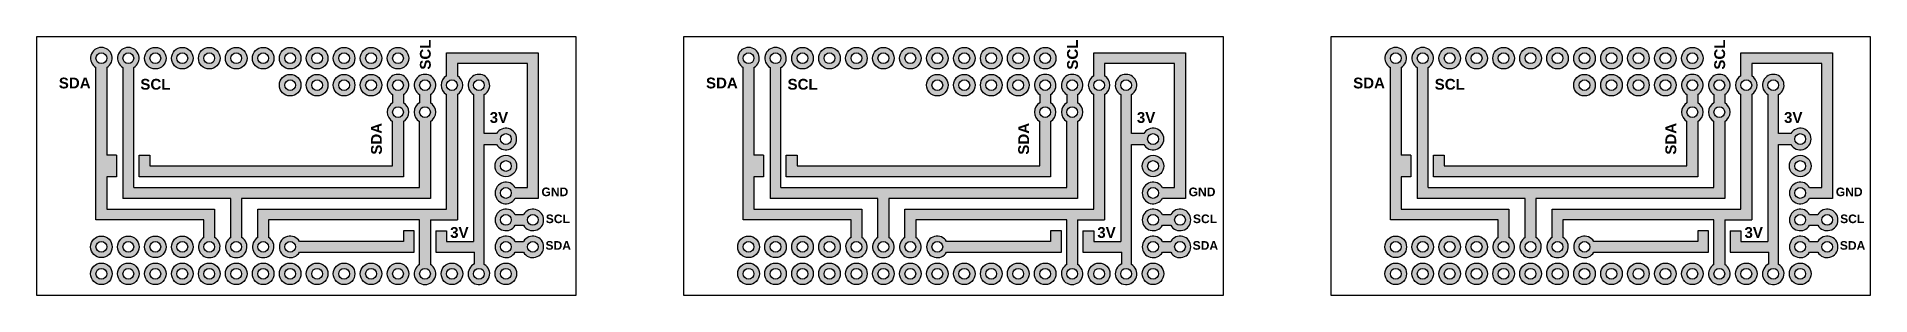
# Model space of a CAD drawing. Header units: millimetres. Extents: x 0 to 170, y -24 to 0.
import ezdxf

# ---------------------------------------------------------------- set-up
doc = ezdxf.new("R2010")
doc.units = ezdxf.units.MM
doc.layers.get('0').update_dxf_attribs({"lineweight": 25, "true_color": 0x000000})
doc.layers.add('b', color=7, linetype='Continuous', lineweight=25, true_color=0x000000)
doc.layers.add('text', color=7, linetype='Continuous', lineweight=25, true_color=0x000000)
doc.styles.add('textstyle0', font='')
doc.styles.add('textstyle1', font='')
doc.styles.add('textstyle10', font='')
doc.styles.add('textstyle11', font='')
doc.styles.add('textstyle12', font='')
doc.styles.add('textstyle13', font='')
doc.styles.add('textstyle14', font='')
doc.styles.add('textstyle15', font='')
doc.styles.add('textstyle16', font='')
doc.styles.add('textstyle17', font='')
doc.styles.add('textstyle18', font='')
doc.styles.add('textstyle19', font='')
doc.styles.add('textstyle2', font='')
doc.styles.add('textstyle20', font='')
doc.styles.add('textstyle21', font='')
doc.styles.add('textstyle22', font='')
doc.styles.add('textstyle23', font='')
doc.styles.add('textstyle24', font='')
doc.styles.add('textstyle25', font='')
doc.styles.add('textstyle26', font='')
doc.styles.add('textstyle3', font='')
doc.styles.add('textstyle4', font='')
doc.styles.add('textstyle5', font='')
doc.styles.add('textstyle6', font='')
doc.styles.add('textstyle7', font='')
doc.styles.add('textstyle8', font='')
doc.styles.add('textstyle9', font='')
doc.styles.get('textstyle0').set_extended_font_data('Liberation Sans', bold=True)
doc.styles.get('textstyle1').set_extended_font_data('Liberation Sans', bold=True)
doc.styles.get('textstyle10').set_extended_font_data('Liberation Sans', bold=True)
doc.styles.get('textstyle11').set_extended_font_data('Liberation Sans', bold=True)
doc.styles.get('textstyle12').set_extended_font_data('Liberation Sans', bold=True)
doc.styles.get('textstyle13').set_extended_font_data('Liberation Sans', bold=True)
doc.styles.get('textstyle14').set_extended_font_data('Liberation Sans', bold=True)
doc.styles.get('textstyle15').set_extended_font_data('Liberation Sans', bold=True)
doc.styles.get('textstyle16').set_extended_font_data('Liberation Sans', bold=True)
doc.styles.get('textstyle17').set_extended_font_data('Liberation Sans', bold=True)
doc.styles.get('textstyle18').set_extended_font_data('Liberation Sans', bold=True)
doc.styles.get('textstyle19').set_extended_font_data('Liberation Sans', bold=True)
doc.styles.get('textstyle2').set_extended_font_data('Liberation Sans', bold=True)
doc.styles.get('textstyle20').set_extended_font_data('Liberation Sans', bold=True)
doc.styles.get('textstyle21').set_extended_font_data('Liberation Sans', bold=True)
doc.styles.get('textstyle22').set_extended_font_data('Liberation Sans', bold=True)
doc.styles.get('textstyle23').set_extended_font_data('Liberation Sans', bold=True)
doc.styles.get('textstyle24').set_extended_font_data('Liberation Sans', bold=True)
doc.styles.get('textstyle25').set_extended_font_data('Liberation Sans', bold=True)
doc.styles.get('textstyle26').set_extended_font_data('Liberation Sans', bold=True)
doc.styles.get('textstyle3').set_extended_font_data('Liberation Sans', bold=True)
doc.styles.get('textstyle4').set_extended_font_data('Liberation Sans', bold=True)
doc.styles.get('textstyle5').set_extended_font_data('Liberation Sans', bold=True)
doc.styles.get('textstyle6').set_extended_font_data('Liberation Sans', bold=True)
doc.styles.get('textstyle7').set_extended_font_data('Liberation Sans', bold=True)
doc.styles.get('textstyle8').set_extended_font_data('Liberation Sans', bold=True)
doc.styles.get('textstyle9').set_extended_font_data('Liberation Sans', bold=True)

msp = doc.modelspace()

# ---------------------------------------------------------------- texts
at = {"layer": 'text', "char_height": 1, "attachment_point": 3, "rotation": 90}
for s, insert, style in [('SCL', (35.532641418930375, -0.271453023684749), 'textstyle24'), ('SCL', (95.53264141893038, -0.2714530236846038), 'textstyle2'), ('SCL', (155.53264141893038, -0.2714530236846038), 'textstyle11'), ('SDA', (31, -8), 'textstyle20'), ('SDA', (91, -8.000000000000018), 'textstyle5'), ('SDA', (151, -8.000000000000018), 'textstyle14')]:
    msp.add_mtext(s, dxfattribs=dict(at, insert=insert, style=style))
at = {"layer": 'text', "char_height": 1}
for s, insert, attachment_point, style in [('SDA', (5, -3.8), 3, 'textstyle26'), ('SCL', (9.612425745317056, -3.9182614897640344), 1, 'textstyle23'), ('SDA', (65, -3.800000000000001), 3, 'textstyle10'), ('SCL', (69.61242574531705, -3.91826148976404), 1, 'textstyle9'), ('SDA', (125, -3.800000000000001), 3, 'textstyle19'), ('SCL', (129.61242574531707, -3.91826148976404), 1, 'textstyle18'), ('3V', (42, -7), 1, 'textstyle22'), ('3V', (102, -7.000000000000012), 1, 'textstyle7'), ('3V', (162, -7.000000000000012), 1, 'textstyle16'), ('\\H0.8;GND', (46.8, -13.999999999999998), 1, 'textstyle21'), ('\\H0.8;GND', (106.79999999999998, -14.000000000000005), 1, 'textstyle6'), ('\\H0.8;GND', (166.79999999999998, -14.000000000000005), 1, 'textstyle15'), ('\\H0.8;SCL', (47.199999999999996, -16.5), 1, 'textstyle1'), ('\\H0.8;SCL', (107.19999999999999, -16.5), 1, 'textstyle4'), ('\\H0.8;SCL', (167.2, -16.5), 1, 'textstyle13'), ('3V', (38.33296144189969, -17.668523080150177), 1, 'textstyle25'), ('3V', (98.33296144189968, -17.6685230801502), 1, 'textstyle8'), ('3V', (158.33296144189967, -17.6685230801502), 1, 'textstyle17'), ('\\H0.8;SDA', (47.17252726662565, -18.96808946879022), 1, 'textstyle0'), ('\\H0.8;SDA', (107.17252726662565, -18.968089468790204), 1, 'textstyle3'), ('\\H0.8;SDA', (167.17252726662565, -18.968089468790204), 1, 'textstyle12')]:
    msp.add_mtext(s, dxfattribs=dict(at, insert=insert, attachment_point=attachment_point, style=style))

# ---------------------------------------------------------------- hatches: boundary and pattern name
at = {"layer": 'b'}
h = msp.add_hatch(color=256, dxfattribs=at)
edge = h.paths.add_edge_path()
edge.add_line((34, -5.366025403784438), (34, -6.133974596215562))
edge.add_arc((33.5, -7), 1, 300, 60, ccw=False)
edge.add_line((34, -7.866025403784438), (34, -12.999999999999998))
edge.add_line((34, -12.999999999999996), (9.5, -12.999999999999998))
edge.add_line((9.5, -12.999999999999998), (9.5, -10.999999999999998))
edge.add_line((9.5, -10.999999999999998), (10.5, -10.999999999999998))
edge.add_line((10.5, -10.999999999999998), (10.5, -11.999999999999998))
edge.add_line((10.5, -11.999999999999998), (32.99999999999999, -11.999999999999996))
edge.add_line((33, -11.999999999999998), (33, -7.8660254037844375))
edge.add_arc((33.5, -7), 1, 120, 239.99999999999994, ccw=False)
edge.add_line((33, -6.133974596215562), (33, -5.366025403784438))
edge.add_arc((33.5, -4.5), 1, 300, 240, ccw=False)
edge = h.paths.add_edge_path()
edge.add_line((35.5, -17), (21.499999999999996, -17))
edge.add_line((21.499999999999996, -17), (21.499999999999996, -18.63397459621556))
edge.add_arc((21, -19.5), 1, 120.00000000000006, 60.00000000000023, ccw=False)
edge.add_line((20.5, -18.633974596215563), (20.5, -15.999999999999998))
edge.add_line((20.5, -15.999999999999998), (38, -15.999999999999998))
edge.add_line((38, -15.999999999999998), (38, -5.3660254037844375))
edge.add_arc((38.5, -4.499999999999999), 1, 119.99999999999997, 239.99999999999983, ccw=False)
edge.add_line((38, -3.6339745962155607), (38, -1.4999999999999998))
edge.add_line((38, -1.4999999999999998), (46.49999999999999, -1.4999999999999998))
edge.add_line((46.49999999999999, -1.4999999999999998), (46.49999999999999, -14.999999999999998))
edge.add_line((46.49999999999999, -14.999999999999998), (44.366025403784434, -14.999999999999998))
edge.add_arc((43.49999999999999, -14.5), 1, 30.00000000000034, 330.0000000000001, ccw=False)
edge.add_line((44.36602540378443, -13.999999999999996), (45.5, -14))
edge.add_line((45.5, -14), (45.49999999999999, -2.5))
edge.add_line((45.49999999999999, -2.5), (39, -2.5))
edge.add_line((39, -2.5), (39, -3.6339745962155603))
edge.add_arc((38.5, -4.499999999999999), 1, 300, 60, ccw=False)
edge.add_line((39, -5.3660254037844375), (39, -17))
edge.add_line((39, -17), (36.5, -17))
edge.add_line((36.5, -17), (36.5, -21.133974596215555))
edge.add_arc((36, -21.999999999999996), 1, 120.00000000000006, 60.00000000000006, ccw=False)
edge.add_line((35.5, -21.13397459621556), (35.5, -17))
edge = h.paths.add_edge_path()
edge.add_line((19, -14.999999999999996), (19, -18.633974596215563))
edge.add_arc((18.5, -19.5), 1, 120.00000000000006, 59.999999999999886, ccw=False)
edge.add_line((18, -18.633974596215563), (18, -15.499999999999998))
edge.add_line((18, -15.499999999999998), (18, -14.999999999999998))
edge.add_line((18, -14.999999999999998), (7.999999999999999, -14.999999999999996))
edge.add_line((8, -14.999999999999998), (7.999999999999999, -2.866025403784438))
edge.add_arc((8.5, -2), 1, 299.99999999999994, 239.99999999999994, ccw=False)
edge.add_line((9, -2.8660254037843895), (9, -13.999999999999998))
edge.add_line((9, -13.999999999999998), (35.5, -13.999999999999998))
edge.add_line((35.5, -13.999999999999998), (35.5, -7.86602540378444))
edge.add_arc((36, -6.999999999999999), 1, 120, 239.99999999999994, ccw=False)
edge.add_line((35.5, -6.133974596215561), (35.5, -5.3660254037844375))
edge.add_arc((36, -4.499999999999999), 1, 300, 240, ccw=False)
edge.add_line((36.5, -5.3660254037844375), (36.5, -6.133974596215561))
edge.add_arc((36, -6.999999999999999), 1, 300, 60, ccw=False)
edge.add_line((36.5, -7.866025403784437), (36.5, -14.999999999999998))
edge.add_line((36.5, -14.999999999999998), (19, -14.999999999999998))
edge = h.paths.add_edge_path()
edge.add_arc((16, -19.5), 1, 120.00000000000011, 59.999999999999964)
edge.add_line((16.5, -18.633974596215563), (16.5, -15.999999999999998))
edge.add_line((16.5, -15.999999999999998), (6.499999999999999, -15.999999999999998))
edge.add_line((6.499999999999999, -15.999999999999998), (6.499999999999999, -12.999999999999996))
edge.add_line((6.499999999999999, -12.999999999999998), (7.3999999999999995, -12.999999999999998))
edge.add_line((7.3999999999999995, -12.999999999999998), (7.3999999999999995, -10.999999999999998))
edge.add_line((7.3999999999999995, -10.999999999999998), (6.499999999999999, -10.999999999999998))
edge.add_line((6.499999999999999, -10.999999999999998), (6.499999999999999, -2.866025403784438))
edge.add_arc((6, -2), 1, 300, 239.99999999999994)
edge.add_line((5.499999999999999, -2.8660254037844286), (5.499999999999999, -17))
edge.add_line((5.499999999999999, -17), (15.499999999999998, -17))
edge.add_line((15.499999999999998, -17), (15.499999999999998, -18.633974596215563))
edge = h.paths.add_edge_path()
edge.add_line((34, -18), (34, -19))
edge.add_line((34, -19), (24.366025403784427, -19))
edge.add_arc((23.5, -19.499999999999996), 1, 29.999999999999954, 329.99999999999983)
edge.add_line((24.366025403784437, -20), (35, -20))
edge.add_line((35, -20), (35, -18))
edge.add_line((35, -18), (34, -18))
edge = h.paths.add_edge_path()
edge.add_arc((6, -22), 1, 0, 360)
edge = h.paths.add_edge_path()
edge.add_arc((8.5, -22), 0.5, 0, 360)
edge = h.paths.add_edge_path()
edge.add_arc((8.5, -1.9999999999999998), 0.5, 0, 360)
edge = h.paths.add_edge_path()
edge.add_arc((6, -22), 0.5, 0, 360)
edge = h.paths.add_edge_path()
edge.add_arc((6, -2), 0.5, 0, 360)
edge = h.paths.add_edge_path()
edge.add_arc((18.5, -22), 0.5, 0, 360)
edge = h.paths.add_edge_path()
edge.add_arc((18.5, -1.999999999999999), 0.5, 0, 360)
edge = h.paths.add_edge_path()
edge.add_arc((16, -22), 0.5, 0, 360)
edge = h.paths.add_edge_path()
edge.add_arc((16, -1.9999999999999991), 0.5, 0, 360)
edge = h.paths.add_edge_path()
edge.add_arc((13.5, -22), 0.5, 0, 360)
edge = h.paths.add_edge_path()
edge.add_arc((13.5, -1.9999999999999993), 0.5, 0, 360)
edge = h.paths.add_edge_path()
edge.add_arc((11, -22), 0.5, 0, 360)
edge = h.paths.add_edge_path()
edge.add_arc((11, -1.9999999999999996), 0.5, 0, 360)
edge = h.paths.add_edge_path()
edge.add_line((38, -19), (40.49999999999999, -19))
edge.add_line((40.49999999999999, -19), (40.49999999999999, -5.366025403784433))
edge.add_arc((41, -4.499999999999998), 1, 299.99999999999955, 239.99999999999955, ccw=False)
edge.add_line((41.49999999999999, -5.3660254037844375), (41.49999999999999, -9))
edge.add_line((41.49999999999999, -9), (42.63397459621555, -9))
edge.add_arc((43.49999999999999, -9.5), 1, 209.99999999999991, 150.00000000000006, ccw=False)
edge.add_line((42.63397459621555, -10), (41.49999999999999, -10))
edge.add_line((41.49999999999999, -10), (41.49999999999999, -20))
edge.add_line((41.5, -20), (41.5, -21.13397459621556))
edge.add_arc((41, -21.999999999999996), 1, 113.57817847820218, 60, ccw=False)
edge.add_line((40.599999999999994, -21.08348486100883), (40.599999999999994, -20))
edge.add_line((40.599999999999994, -19.999999999999996), (37, -20))
edge.add_line((37, -20), (37, -18))
edge.add_line((37, -18), (38, -18))
edge.add_line((38, -18), (38, -19))
edge = h.paths.add_edge_path()
edge.add_arc((43.5, -21.999999999999996), 1, 0, 360)
edge = h.paths.add_edge_path()
edge.add_arc((38.5, -21.999999999999996), 1, 0, 360)
edge = h.paths.add_edge_path()
edge.add_arc((36, -6.999999999999999), 0.5, 0, 360)
edge = h.paths.add_edge_path()
edge.add_arc((13.5, -22), 1, 0, 360)
edge = h.paths.add_edge_path()
edge.add_arc((11, -22), 1, 0, 360)
edge = h.paths.add_edge_path()
edge.add_arc((8.5, -22), 1, 0, 360)
edge = h.paths.add_edge_path()
edge.add_arc((33.5, -1.9999999999999973), 1, 0, 360)
edge = h.paths.add_edge_path()
edge.add_arc((45.99999999999999, -19.5), 1, 209.99999999999994, 150.00000000000009)
edge.add_line((45.13397459621555, -19), (44.366025403784434, -19))
edge.add_arc((43.49999999999999, -19.5), 1, 29.99999999999993, 330.00000000000006)
edge.add_line((44.366025403784434, -20), (45.13397459621555, -20))
edge = h.paths.add_edge_path()
edge.add_arc((31, -1.9999999999999978), 1, 0, 360)
edge = h.paths.add_edge_path()
edge.add_arc((28.5, -1.9999999999999982), 1, 0, 360)
edge = h.paths.add_edge_path()
edge.add_arc((45.99999999999999, -17), 1, 209.99999999999994, 150.00000000000009)
edge.add_line((45.13397459621555, -16.5), (44.366025403784434, -16.5))
edge.add_arc((43.49999999999999, -17), 1, 29.99999999999993, 330.00000000000006)
edge.add_line((44.366025403784434, -17.5), (45.13397459621555, -17.5))
edge = h.paths.add_edge_path()
edge.add_arc((26, -1.9999999999999982), 1, 0, 360)
edge = h.paths.add_edge_path()
edge.add_arc((33.5, -21.999999999999996), 1, 0, 360)
edge = h.paths.add_edge_path()
edge.add_arc((31, -21.999999999999996), 1, 0, 360)
edge = h.paths.add_edge_path()
edge.add_arc((28.5, -21.999999999999996), 1, 0, 360)
edge = h.paths.add_edge_path()
edge.add_arc((26, -22), 1, 0, 360)
edge = h.paths.add_edge_path()
edge.add_arc((23.5, -22), 1, 0, 360)
edge = h.paths.add_edge_path()
edge.add_arc((21, -22), 1, 0, 360)
edge = h.paths.add_edge_path()
edge.add_arc((18.5, -22), 1, 0, 360)
edge = h.paths.add_edge_path()
edge.add_arc((16, -22), 1, 0, 360)
edge = h.paths.add_edge_path()
edge.add_arc((45.99999999999999, -17), 0.5, 0, 360)
edge = h.paths.add_edge_path()
edge.add_arc((45.99999999999999, -19.5), 0.5, 0, 360)
edge = h.paths.add_edge_path()
edge.add_arc((43.5, -21.999999999999996), 0.5, 0, 360)
edge = h.paths.add_edge_path()
edge.add_arc((23.5, -1.9999999999999982), 1, 0, 360)
edge = h.paths.add_edge_path()
edge.add_arc((21, -1.9999999999999987), 1, 0, 360)
edge = h.paths.add_edge_path()
edge.add_arc((18.5, -1.9999999999999991), 1, 0, 360)
edge = h.paths.add_edge_path()
edge.add_arc((16, -1.9999999999999991), 1, 0, 360)
edge = h.paths.add_edge_path()
edge.add_arc((13.5, -1.9999999999999991), 1, 0, 360)
edge = h.paths.add_edge_path()
edge.add_arc((11, -1.9999999999999996), 1, 0, 360)
edge = h.paths.add_edge_path()
edge.add_arc((28.5, -21.999999999999996), 0.5, 0, 360)
edge = h.paths.add_edge_path()
edge.add_arc((28.5, -1.999999999999998), 0.5, 0, 360)
edge = h.paths.add_edge_path()
edge.add_arc((26, -22), 0.5, 0, 360)
edge = h.paths.add_edge_path()
edge.add_arc((26, -1.9999999999999982), 0.5, 0, 360)
edge = h.paths.add_edge_path()
edge.add_arc((23.5, -22), 0.5, 0, 360)
edge = h.paths.add_edge_path()
edge.add_arc((23.5, -1.9999999999999984), 0.5, 0, 360)
edge = h.paths.add_edge_path()
edge.add_arc((21, -22), 0.5, 0, 360)
edge = h.paths.add_edge_path()
edge.add_arc((21, -1.9999999999999987), 0.5, 0, 360)
edge = h.paths.add_edge_path()
edge.add_arc((41, -21.999999999999996), 0.5, 0, 360)
edge = h.paths.add_edge_path()
edge.add_arc((38.5, -21.999999999999996), 0.5, 0, 360)
edge = h.paths.add_edge_path()
edge.add_arc((36, -21.999999999999996), 0.5, 0, 360)
edge = h.paths.add_edge_path()
edge.add_arc((33.5, -21.999999999999996), 0.5, 0, 360)
edge = h.paths.add_edge_path()
edge.add_arc((33.5, -1.9999999999999976), 0.5, 0, 360)
edge = h.paths.add_edge_path()
edge.add_arc((31, -21.999999999999996), 0.5, 0, 360)
edge = h.paths.add_edge_path()
edge.add_arc((31, -1.9999999999999978), 0.5, 0, 360)
edge = h.paths.add_edge_path()
edge.add_arc((43.49999999999999, -9.5), 0.5, 0, 360)
edge = h.paths.add_edge_path()
edge.add_arc((43.49999999999999, -12), 0.5, 0, 360)
edge = h.paths.add_edge_path()
edge.add_arc((43.49999999999999, -14.5), 0.5, 0, 360)
edge = h.paths.add_edge_path()
edge.add_arc((43.49999999999999, -17), 0.5, 0, 360)
edge = h.paths.add_edge_path()
edge.add_arc((43.49999999999999, -19.5), 0.5, 0, 360)
edge = h.paths.add_edge_path()
edge.add_arc((43.49999999999999, -12), 1, 0, 360)
edge = h.paths.add_edge_path()
edge.add_arc((13.5, -19.5), 1, 0, 360)
edge = h.paths.add_edge_path()
edge.add_arc((11, -19.5), 1, 0, 360)
edge = h.paths.add_edge_path()
edge.add_arc((8.5, -19.5), 1, 0, 360)
edge = h.paths.add_edge_path()
edge.add_arc((8.5, -19.5), 0.5, 0, 360)
edge = h.paths.add_edge_path()
edge.add_arc((31, -4.499999999999999), 1, 0, 360)
edge = h.paths.add_edge_path()
edge.add_arc((28.5, -4.499999999999999), 1, 0, 360)
edge = h.paths.add_edge_path()
edge.add_arc((25.999999999999996, -4.5), 1, 0, 360)
edge = h.paths.add_edge_path()
edge.add_arc((5.999999999999999, -19.5), 1, 0, 360)
edge = h.paths.add_edge_path()
edge.add_arc((5.999999999999999, -19.5), 0.5, 0, 360)
edge = h.paths.add_edge_path()
edge.add_arc((18.5, -19.5), 0.5, 0, 360)
edge = h.paths.add_edge_path()
edge.add_arc((16, -19.5), 0.5, 0, 360)
edge = h.paths.add_edge_path()
edge.add_arc((13.5, -19.5), 0.5, 0, 360)
edge = h.paths.add_edge_path()
edge.add_arc((11, -19.5), 0.5, 0, 360)
edge = h.paths.add_edge_path()
edge.add_arc((23.5, -19.499999999999996), 0.5, 0, 360)
edge = h.paths.add_edge_path()
edge.add_arc((21, -19.5), 0.5, 0, 360)
edge = h.paths.add_edge_path()
edge.add_arc((25.999999999999996, -4.5), 0.5, 0, 360)
edge = h.paths.add_edge_path()
edge.add_arc((33.5, -4.5), 0.5, 0, 360)
edge = h.paths.add_edge_path()
edge.add_arc((33.5, -7), 0.5, 0, 360)
edge = h.paths.add_edge_path()
edge.add_arc((23.499999999999996, -4.5), 1, 0, 360)
edge = h.paths.add_edge_path()
edge.add_arc((23.499999999999996, -4.5), 0.5, 0, 360)
edge = h.paths.add_edge_path()
edge.add_arc((36, -4.499999999999999), 0.5, 0, 360)
edge = h.paths.add_edge_path()
edge.add_arc((31, -4.499999999999999), 0.5, 0, 360)
edge = h.paths.add_edge_path()
edge.add_arc((28.5, -4.499999999999999), 0.5, 0, 360)
edge = h.paths.add_edge_path()
edge.add_arc((41, -4.499999999999998), 0.5, 0, 360)
edge = h.paths.add_edge_path()
edge.add_arc((38.5, -4.499999999999999), 0.5, 0, 360)
h = msp.add_hatch(color=256, dxfattribs=at)
edge = h.paths.add_edge_path()
edge.add_line((94, -5.366025403784438), (94, -6.133974596215562))
edge.add_arc((93.5, -7), 1, 300, 60, ccw=False)
edge.add_line((94, -7.866025403784438), (94, -12.999999999999998))
edge.add_line((94, -12.999999999999996), (69.5, -12.999999999999998))
edge.add_line((69.5, -12.999999999999998), (69.5, -10.999999999999998))
edge.add_line((69.5, -10.999999999999998), (70.5, -10.999999999999998))
edge.add_line((70.5, -10.999999999999998), (70.5, -11.999999999999998))
edge.add_line((70.5, -11.999999999999998), (93, -11.999999999999996))
edge.add_line((93, -11.999999999999998), (93, -7.8660254037844375))
edge.add_arc((93.5, -7), 1, 120, 239.99999999999994, ccw=False)
edge.add_line((93, -6.133974596215562), (93, -5.366025403784438))
edge.add_arc((93.5, -4.5), 1, 300, 240, ccw=False)
edge = h.paths.add_edge_path()
edge.add_line((95.5, -17), (81.5, -17))
edge.add_line((81.5, -17), (81.5, -18.63397459621556))
edge.add_arc((81, -19.5), 1, 120.00000000000006, 60.00000000000023, ccw=False)
edge.add_line((80.5, -18.633974596215563), (80.5, -15.999999999999998))
edge.add_line((80.5, -15.999999999999998), (98, -15.999999999999998))
edge.add_line((98, -15.999999999999998), (98, -5.3660254037844375))
edge.add_arc((98.5, -4.499999999999999), 1, 119.99999999999997, 239.99999999999983, ccw=False)
edge.add_line((98, -3.6339745962155607), (98, -1.4999999999999998))
edge.add_line((98, -1.4999999999999998), (106.5, -1.4999999999999998))
edge.add_line((106.5, -1.4999999999999998), (106.5, -14.999999999999998))
edge.add_line((106.5, -14.999999999999998), (104.36602540378443, -14.999999999999998))
edge.add_arc((103.5, -14.5), 1, 30.00000000000034, 330.0000000000001, ccw=False)
edge.add_line((104.36602540378442, -13.999999999999996), (105.5, -14))
edge.add_line((105.5, -14), (105.5, -2.5))
edge.add_line((105.5, -2.5), (99, -2.5))
edge.add_line((99, -2.5), (99, -3.6339745962155603))
edge.add_arc((98.5, -4.499999999999999), 1, 300, 60, ccw=False)
edge.add_line((99, -5.3660254037844375), (99, -17))
edge.add_line((99, -17), (96.5, -17))
edge.add_line((96.5, -17), (96.5, -21.133974596215555))
edge.add_arc((96, -21.999999999999996), 1, 120.00000000000006, 60.00000000000006, ccw=False)
edge.add_line((95.5, -21.13397459621556), (95.5, -17))
edge = h.paths.add_edge_path()
edge.add_line((79, -14.999999999999996), (79, -18.633974596215563))
edge.add_arc((78.5, -19.5), 1, 120.00000000000006, 59.999999999999886, ccw=False)
edge.add_line((78, -18.633974596215563), (78, -15.499999999999998))
edge.add_line((78, -15.499999999999998), (78, -14.999999999999998))
edge.add_line((78, -14.999999999999998), (68, -14.999999999999996))
edge.add_line((68, -14.999999999999998), (68, -2.866025403784438))
edge.add_arc((68.5, -2), 1, 299.99999999999994, 239.99999999999994, ccw=False)
edge.add_line((69, -2.8660254037843895), (69, -13.999999999999998))
edge.add_line((69, -13.999999999999998), (95.5, -13.999999999999998))
edge.add_line((95.5, -13.999999999999998), (95.5, -7.86602540378444))
edge.add_arc((96, -6.999999999999999), 1, 120, 239.99999999999994, ccw=False)
edge.add_line((95.5, -6.133974596215561), (95.5, -5.3660254037844375))
edge.add_arc((96, -4.499999999999999), 1, 300, 240, ccw=False)
edge.add_line((96.5, -5.3660254037844375), (96.5, -6.133974596215561))
edge.add_arc((96, -6.999999999999999), 1, 300, 60, ccw=False)
edge.add_line((96.5, -7.866025403784437), (96.5, -14.999999999999998))
edge.add_line((96.5, -14.999999999999998), (79, -14.999999999999998))
edge = h.paths.add_edge_path()
edge.add_arc((76, -19.5), 1, 120.00000000000011, 59.999999999999964)
edge.add_line((76.5, -18.633974596215563), (76.5, -15.999999999999998))
edge.add_line((76.5, -15.999999999999998), (66.5, -15.999999999999998))
edge.add_line((66.5, -15.999999999999998), (66.5, -12.999999999999996))
edge.add_line((66.5, -12.999999999999998), (67.4, -12.999999999999998))
edge.add_line((67.4, -12.999999999999998), (67.4, -10.999999999999998))
edge.add_line((67.4, -10.999999999999998), (66.5, -10.999999999999998))
edge.add_line((66.5, -10.999999999999998), (66.5, -2.866025403784438))
edge.add_arc((66, -2), 1, 300, 239.99999999999994)
edge.add_line((65.5, -2.8660254037844286), (65.5, -17))
edge.add_line((65.5, -17), (75.5, -17))
edge.add_line((75.5, -17), (75.5, -18.633974596215563))
edge = h.paths.add_edge_path()
edge.add_line((94, -18), (94, -19))
edge.add_line((94, -19), (84.36602540378442, -19))
edge.add_arc((83.5, -19.499999999999996), 1, 29.999999999999954, 329.99999999999983)
edge.add_line((84.36602540378443, -20), (95, -20))
edge.add_line((95, -20), (95, -18))
edge.add_line((95, -18), (94, -18))
edge = h.paths.add_edge_path()
edge.add_arc((66, -22), 1, 0, 360)
edge = h.paths.add_edge_path()
edge.add_arc((68.5, -22), 0.5, 0, 360)
edge = h.paths.add_edge_path()
edge.add_arc((68.5, -1.9999999999999998), 0.5, 0, 360)
edge = h.paths.add_edge_path()
edge.add_arc((66, -22), 0.5, 0, 360)
edge = h.paths.add_edge_path()
edge.add_arc((66, -2), 0.5, 0, 360)
edge = h.paths.add_edge_path()
edge.add_arc((78.5, -22), 0.5, 0, 360)
edge = h.paths.add_edge_path()
edge.add_arc((78.5, -1.999999999999999), 0.5, 0, 360)
edge = h.paths.add_edge_path()
edge.add_arc((76, -22), 0.5, 0, 360)
edge = h.paths.add_edge_path()
edge.add_arc((76, -1.9999999999999991), 0.5, 0, 360)
edge = h.paths.add_edge_path()
edge.add_arc((73.5, -22), 0.5, 0, 360)
edge = h.paths.add_edge_path()
edge.add_arc((73.5, -1.9999999999999993), 0.5, 0, 360)
edge = h.paths.add_edge_path()
edge.add_arc((71, -22), 0.5, 0, 360)
edge = h.paths.add_edge_path()
edge.add_arc((71, -1.9999999999999996), 0.5, 0, 360)
edge = h.paths.add_edge_path()
edge.add_line((98, -19), (100.5, -19))
edge.add_line((100.5, -19), (100.5, -5.366025403784433))
edge.add_arc((101, -4.499999999999998), 1, 299.99999999999955, 239.99999999999955, ccw=False)
edge.add_line((101.5, -5.3660254037844375), (101.5, -9))
edge.add_line((101.5, -9), (102.63397459621555, -9))
edge.add_arc((103.5, -9.5), 1, 209.99999999999991, 150.00000000000006, ccw=False)
edge.add_line((102.63397459621555, -10), (101.5, -10))
edge.add_line((101.5, -10), (101.5, -20))
edge.add_line((101.5, -20), (101.5, -21.13397459621556))
edge.add_arc((101, -21.999999999999996), 1, 113.57817847820218, 60, ccw=False)
edge.add_line((100.6, -21.08348486100883), (100.6, -20))
edge.add_line((100.6, -19.999999999999996), (97, -20))
edge.add_line((97, -20), (97, -18))
edge.add_line((97, -18), (98, -18))
edge.add_line((98, -18), (98, -19))
edge = h.paths.add_edge_path()
edge.add_arc((103.5, -21.999999999999996), 1, 0, 360)
edge = h.paths.add_edge_path()
edge.add_arc((98.5, -21.999999999999996), 1, 0, 360)
edge = h.paths.add_edge_path()
edge.add_arc((96, -6.999999999999999), 0.5, 0, 360)
edge = h.paths.add_edge_path()
edge.add_arc((73.5, -22), 1, 0, 360)
edge = h.paths.add_edge_path()
edge.add_arc((71, -22), 1, 0, 360)
edge = h.paths.add_edge_path()
edge.add_arc((68.5, -22), 1, 0, 360)
edge = h.paths.add_edge_path()
edge.add_arc((93.5, -1.9999999999999973), 1, 0, 360)
edge = h.paths.add_edge_path()
edge.add_arc((106, -19.5), 1, 209.99999999999994, 150.00000000000009)
edge.add_line((105.13397459621555, -19), (104.36602540378443, -19))
edge.add_arc((103.5, -19.5), 1, 29.99999999999993, 330.00000000000006)
edge.add_line((104.36602540378443, -20), (105.13397459621555, -20))
edge = h.paths.add_edge_path()
edge.add_arc((91, -1.9999999999999978), 1, 0, 360)
edge = h.paths.add_edge_path()
edge.add_arc((88.5, -1.9999999999999982), 1, 0, 360)
edge = h.paths.add_edge_path()
edge.add_arc((106, -17), 1, 209.99999999999994, 150.00000000000009)
edge.add_line((105.13397459621555, -16.5), (104.36602540378443, -16.5))
edge.add_arc((103.5, -17), 1, 29.99999999999993, 330.00000000000006)
edge.add_line((104.36602540378443, -17.5), (105.13397459621555, -17.5))
edge = h.paths.add_edge_path()
edge.add_arc((86, -1.9999999999999982), 1, 0, 360)
edge = h.paths.add_edge_path()
edge.add_arc((93.5, -21.999999999999996), 1, 0, 360)
edge = h.paths.add_edge_path()
edge.add_arc((91, -21.999999999999996), 1, 0, 360)
edge = h.paths.add_edge_path()
edge.add_arc((88.5, -21.999999999999996), 1, 0, 360)
edge = h.paths.add_edge_path()
edge.add_arc((86, -22), 1, 0, 360)
edge = h.paths.add_edge_path()
edge.add_arc((83.5, -22), 1, 0, 360)
edge = h.paths.add_edge_path()
edge.add_arc((81, -22), 1, 0, 360)
edge = h.paths.add_edge_path()
edge.add_arc((78.5, -22), 1, 0, 360)
edge = h.paths.add_edge_path()
edge.add_arc((76, -22), 1, 0, 360)
edge = h.paths.add_edge_path()
edge.add_arc((106, -17), 0.5, 0, 360)
edge = h.paths.add_edge_path()
edge.add_arc((106, -19.5), 0.5, 0, 360)
edge = h.paths.add_edge_path()
edge.add_arc((103.5, -21.999999999999996), 0.5, 0, 360)
edge = h.paths.add_edge_path()
edge.add_arc((83.5, -1.9999999999999982), 1, 0, 360)
edge = h.paths.add_edge_path()
edge.add_arc((81, -1.9999999999999987), 1, 0, 360)
edge = h.paths.add_edge_path()
edge.add_arc((78.5, -1.9999999999999991), 1, 0, 360)
edge = h.paths.add_edge_path()
edge.add_arc((76, -1.9999999999999991), 1, 0, 360)
edge = h.paths.add_edge_path()
edge.add_arc((73.5, -1.9999999999999991), 1, 0, 360)
edge = h.paths.add_edge_path()
edge.add_arc((71, -1.9999999999999996), 1, 0, 360)
edge = h.paths.add_edge_path()
edge.add_arc((88.5, -21.999999999999996), 0.5, 0, 360)
edge = h.paths.add_edge_path()
edge.add_arc((88.5, -1.999999999999998), 0.5, 0, 360)
edge = h.paths.add_edge_path()
edge.add_arc((86, -22), 0.5, 0, 360)
edge = h.paths.add_edge_path()
edge.add_arc((86, -1.9999999999999982), 0.5, 0, 360)
edge = h.paths.add_edge_path()
edge.add_arc((83.5, -22), 0.5, 0, 360)
edge = h.paths.add_edge_path()
edge.add_arc((83.5, -1.9999999999999984), 0.5, 0, 360)
edge = h.paths.add_edge_path()
edge.add_arc((81, -22), 0.5, 0, 360)
edge = h.paths.add_edge_path()
edge.add_arc((81, -1.9999999999999987), 0.5, 0, 360)
edge = h.paths.add_edge_path()
edge.add_arc((101, -21.999999999999996), 0.5, 0, 360)
edge = h.paths.add_edge_path()
edge.add_arc((98.5, -21.999999999999996), 0.5, 0, 360)
edge = h.paths.add_edge_path()
edge.add_arc((96, -21.999999999999996), 0.5, 0, 360)
edge = h.paths.add_edge_path()
edge.add_arc((93.5, -21.999999999999996), 0.5, 0, 360)
edge = h.paths.add_edge_path()
edge.add_arc((93.5, -1.9999999999999976), 0.5, 0, 360)
edge = h.paths.add_edge_path()
edge.add_arc((91, -21.999999999999996), 0.5, 0, 360)
edge = h.paths.add_edge_path()
edge.add_arc((91, -1.9999999999999978), 0.5, 0, 360)
edge = h.paths.add_edge_path()
edge.add_arc((103.5, -9.5), 0.5, 0, 360)
edge = h.paths.add_edge_path()
edge.add_arc((103.5, -12), 0.5, 0, 360)
edge = h.paths.add_edge_path()
edge.add_arc((103.5, -14.5), 0.5, 0, 360)
edge = h.paths.add_edge_path()
edge.add_arc((103.5, -17), 0.5, 0, 360)
edge = h.paths.add_edge_path()
edge.add_arc((103.5, -19.5), 0.5, 0, 360)
edge = h.paths.add_edge_path()
edge.add_arc((103.5, -12), 1, 0, 360)
edge = h.paths.add_edge_path()
edge.add_arc((73.5, -19.5), 1, 0, 360)
edge = h.paths.add_edge_path()
edge.add_arc((71, -19.5), 1, 0, 360)
edge = h.paths.add_edge_path()
edge.add_arc((68.5, -19.5), 1, 0, 360)
edge = h.paths.add_edge_path()
edge.add_arc((68.5, -19.5), 0.5, 0, 360)
edge = h.paths.add_edge_path()
edge.add_arc((91, -4.499999999999999), 1, 0, 360)
edge = h.paths.add_edge_path()
edge.add_arc((88.5, -4.499999999999999), 1, 0, 360)
edge = h.paths.add_edge_path()
edge.add_arc((86, -4.5), 1, 0, 360)
edge = h.paths.add_edge_path()
edge.add_arc((66, -19.5), 1, 0, 360)
edge = h.paths.add_edge_path()
edge.add_arc((66, -19.5), 0.5, 0, 360)
edge = h.paths.add_edge_path()
edge.add_arc((78.5, -19.5), 0.5, 0, 360)
edge = h.paths.add_edge_path()
edge.add_arc((76, -19.5), 0.5, 0, 360)
edge = h.paths.add_edge_path()
edge.add_arc((73.5, -19.5), 0.5, 0, 360)
edge = h.paths.add_edge_path()
edge.add_arc((71, -19.5), 0.5, 0, 360)
edge = h.paths.add_edge_path()
edge.add_arc((83.5, -19.499999999999996), 0.5, 0, 360)
edge = h.paths.add_edge_path()
edge.add_arc((81, -19.5), 0.5, 0, 360)
edge = h.paths.add_edge_path()
edge.add_arc((86, -4.5), 0.5, 0, 360)
edge = h.paths.add_edge_path()
edge.add_arc((93.5, -4.5), 0.5, 0, 360)
edge = h.paths.add_edge_path()
edge.add_arc((93.5, -7), 0.5, 0, 360)
edge = h.paths.add_edge_path()
edge.add_arc((83.5, -4.5), 1, 0, 360)
edge = h.paths.add_edge_path()
edge.add_arc((83.5, -4.5), 0.5, 0, 360)
edge = h.paths.add_edge_path()
edge.add_arc((96, -4.499999999999999), 0.5, 0, 360)
edge = h.paths.add_edge_path()
edge.add_arc((91, -4.499999999999999), 0.5, 0, 360)
edge = h.paths.add_edge_path()
edge.add_arc((88.5, -4.499999999999999), 0.5, 0, 360)
edge = h.paths.add_edge_path()
edge.add_arc((101, -4.499999999999998), 0.5, 0, 360)
edge = h.paths.add_edge_path()
edge.add_arc((98.5, -4.499999999999999), 0.5, 0, 360)
h = msp.add_hatch(color=256, dxfattribs=at)
edge = h.paths.add_edge_path()
edge.add_line((154, -5.366025403784438), (154, -6.133974596215562))
edge.add_arc((153.5, -7), 1, 300, 60, ccw=False)
edge.add_line((154, -7.866025403784438), (154, -12.999999999999998))
edge.add_line((154, -12.999999999999996), (129.5, -12.999999999999998))
edge.add_line((129.5, -12.999999999999998), (129.5, -10.999999999999998))
edge.add_line((129.5, -10.999999999999998), (130.5, -10.999999999999998))
edge.add_line((130.5, -10.999999999999998), (130.5, -11.999999999999998))
edge.add_line((130.5, -11.999999999999998), (153, -11.999999999999996))
edge.add_line((153, -11.999999999999998), (153, -7.8660254037844375))
edge.add_arc((153.5, -7), 1, 120, 239.99999999999994, ccw=False)
edge.add_line((153, -6.133974596215562), (153, -5.366025403784438))
edge.add_arc((153.5, -4.5), 1, 300, 240, ccw=False)
edge = h.paths.add_edge_path()
edge.add_line((155.5, -17), (141.5, -17))
edge.add_line((141.5, -17), (141.5, -18.63397459621556))
edge.add_arc((141, -19.5), 1, 120.00000000000006, 60.00000000000023, ccw=False)
edge.add_line((140.5, -18.633974596215563), (140.5, -15.999999999999998))
edge.add_line((140.5, -15.999999999999998), (158, -15.999999999999998))
edge.add_line((158, -15.999999999999998), (158, -5.3660254037844375))
edge.add_arc((158.5, -4.499999999999999), 1, 119.99999999999997, 239.99999999999983, ccw=False)
edge.add_line((158, -3.6339745962155607), (158, -1.4999999999999998))
edge.add_line((158, -1.4999999999999998), (166.5, -1.4999999999999998))
edge.add_line((166.5, -1.4999999999999998), (166.5, -14.999999999999998))
edge.add_line((166.5, -14.999999999999998), (164.36602540378442, -14.999999999999998))
edge.add_arc((163.5, -14.5), 1, 30.00000000000034, 330.0000000000001, ccw=False)
edge.add_line((164.36602540378442, -13.999999999999996), (165.5, -14))
edge.add_line((165.5, -14), (165.5, -2.5))
edge.add_line((165.5, -2.5), (159, -2.5))
edge.add_line((159, -2.5), (159, -3.6339745962155603))
edge.add_arc((158.5, -4.499999999999999), 1, 300, 60, ccw=False)
edge.add_line((159, -5.3660254037844375), (159, -17))
edge.add_line((159, -17), (156.5, -17))
edge.add_line((156.5, -17), (156.5, -21.133974596215555))
edge.add_arc((156, -21.999999999999996), 1, 120.00000000000006, 60.00000000000006, ccw=False)
edge.add_line((155.5, -21.13397459621556), (155.5, -17))
edge = h.paths.add_edge_path()
edge.add_line((139, -14.999999999999996), (139, -18.633974596215563))
edge.add_arc((138.5, -19.5), 1, 120.00000000000006, 59.999999999999886, ccw=False)
edge.add_line((138, -18.633974596215563), (138, -15.499999999999998))
edge.add_line((138, -15.499999999999998), (138, -14.999999999999998))
edge.add_line((138, -14.999999999999998), (128, -14.999999999999996))
edge.add_line((128, -14.999999999999998), (128, -2.866025403784438))
edge.add_arc((128.5, -2), 1, 299.99999999999994, 239.99999999999994, ccw=False)
edge.add_line((129, -2.8660254037843895), (129, -13.999999999999998))
edge.add_line((129, -13.999999999999998), (155.5, -13.999999999999998))
edge.add_line((155.5, -13.999999999999998), (155.5, -7.86602540378444))
edge.add_arc((156, -6.999999999999999), 1, 120, 239.99999999999994, ccw=False)
edge.add_line((155.5, -6.133974596215561), (155.5, -5.3660254037844375))
edge.add_arc((156, -4.499999999999999), 1, 300, 240, ccw=False)
edge.add_line((156.5, -5.3660254037844375), (156.5, -6.133974596215561))
edge.add_arc((156, -6.999999999999999), 1, 300, 60, ccw=False)
edge.add_line((156.5, -7.866025403784437), (156.5, -14.999999999999998))
edge.add_line((156.5, -14.999999999999998), (139, -14.999999999999998))
edge = h.paths.add_edge_path()
edge.add_arc((136, -19.5), 1, 120.00000000000011, 59.999999999999964)
edge.add_line((136.5, -18.633974596215563), (136.5, -15.999999999999998))
edge.add_line((136.5, -15.999999999999998), (126.5, -15.999999999999998))
edge.add_line((126.5, -15.999999999999998), (126.5, -12.999999999999996))
edge.add_line((126.5, -12.999999999999998), (127.4, -12.999999999999998))
edge.add_line((127.4, -12.999999999999998), (127.4, -10.999999999999998))
edge.add_line((127.4, -10.999999999999998), (126.5, -10.999999999999998))
edge.add_line((126.5, -10.999999999999998), (126.5, -2.866025403784438))
edge.add_arc((126, -2), 1, 300, 239.99999999999994)
edge.add_line((125.5, -2.8660254037844286), (125.5, -17))
edge.add_line((125.5, -17), (135.5, -17))
edge.add_line((135.5, -17), (135.5, -18.633974596215563))
edge = h.paths.add_edge_path()
edge.add_line((154, -18), (154, -19))
edge.add_line((154, -19), (144.36602540378442, -19))
edge.add_arc((143.5, -19.499999999999996), 1, 29.999999999999954, 329.99999999999983)
edge.add_line((144.36602540378445, -20), (155, -20))
edge.add_line((155, -20), (155, -18))
edge.add_line((155, -18), (154, -18))
edge = h.paths.add_edge_path()
edge.add_arc((126, -22), 1, 0, 360)
edge = h.paths.add_edge_path()
edge.add_arc((128.5, -22), 0.5, 0, 360)
edge = h.paths.add_edge_path()
edge.add_arc((128.5, -1.9999999999999998), 0.5, 0, 360)
edge = h.paths.add_edge_path()
edge.add_arc((126, -22), 0.5, 0, 360)
edge = h.paths.add_edge_path()
edge.add_arc((126, -2), 0.5, 0, 360)
edge = h.paths.add_edge_path()
edge.add_arc((138.5, -22), 0.5, 0, 360)
edge = h.paths.add_edge_path()
edge.add_arc((138.5, -1.999999999999999), 0.5, 0, 360)
edge = h.paths.add_edge_path()
edge.add_arc((136, -22), 0.5, 0, 360)
edge = h.paths.add_edge_path()
edge.add_arc((136, -1.9999999999999991), 0.5, 0, 360)
edge = h.paths.add_edge_path()
edge.add_arc((133.5, -22), 0.5, 0, 360)
edge = h.paths.add_edge_path()
edge.add_arc((133.5, -1.9999999999999993), 0.5, 0, 360)
edge = h.paths.add_edge_path()
edge.add_arc((131, -22), 0.5, 0, 360)
edge = h.paths.add_edge_path()
edge.add_arc((131, -1.9999999999999996), 0.5, 0, 360)
edge = h.paths.add_edge_path()
edge.add_line((158, -19), (160.5, -19))
edge.add_line((160.5, -19), (160.5, -5.366025403784433))
edge.add_arc((161, -4.499999999999998), 1, 299.99999999999955, 239.99999999999955, ccw=False)
edge.add_line((161.5, -5.3660254037844375), (161.5, -9))
edge.add_line((161.5, -9), (162.63397459621555, -9))
edge.add_arc((163.5, -9.5), 1, 209.99999999999991, 150.00000000000006, ccw=False)
edge.add_line((162.63397459621555, -10), (161.5, -10))
edge.add_line((161.5, -10), (161.5, -20))
edge.add_line((161.5, -20), (161.5, -21.13397459621556))
edge.add_arc((161, -21.999999999999996), 1, 113.57817847820218, 60, ccw=False)
edge.add_line((160.6, -21.08348486100883), (160.6, -20))
edge.add_line((160.6, -19.999999999999996), (157, -20))
edge.add_line((157, -20), (157, -18))
edge.add_line((157, -18), (158, -18))
edge.add_line((158, -18), (158, -19))
edge = h.paths.add_edge_path()
edge.add_arc((163.5, -21.999999999999996), 1, 0, 360)
edge = h.paths.add_edge_path()
edge.add_arc((158.5, -21.999999999999996), 1, 0, 360)
edge = h.paths.add_edge_path()
edge.add_arc((156, -6.999999999999999), 0.5, 0, 360)
edge = h.paths.add_edge_path()
edge.add_arc((133.5, -22), 1, 0, 360)
edge = h.paths.add_edge_path()
edge.add_arc((131, -22), 1, 0, 360)
edge = h.paths.add_edge_path()
edge.add_arc((128.5, -22), 1, 0, 360)
edge = h.paths.add_edge_path()
edge.add_arc((153.5, -1.9999999999999973), 1, 0, 360)
edge = h.paths.add_edge_path()
edge.add_arc((166, -19.5), 1, 209.99999999999994, 150.00000000000009)
edge.add_line((165.13397459621555, -19), (164.36602540378442, -19))
edge.add_arc((163.5, -19.5), 1, 29.99999999999993, 330.00000000000006)
edge.add_line((164.36602540378442, -20), (165.13397459621555, -20))
edge = h.paths.add_edge_path()
edge.add_arc((151, -1.9999999999999978), 1, 0, 360)
edge = h.paths.add_edge_path()
edge.add_arc((148.5, -1.9999999999999982), 1, 0, 360)
edge = h.paths.add_edge_path()
edge.add_arc((166, -17), 1, 209.99999999999994, 150.00000000000009)
edge.add_line((165.13397459621555, -16.5), (164.36602540378442, -16.5))
edge.add_arc((163.5, -17), 1, 29.99999999999993, 330.00000000000006)
edge.add_line((164.36602540378442, -17.5), (165.13397459621555, -17.5))
edge = h.paths.add_edge_path()
edge.add_arc((146, -1.9999999999999982), 1, 0, 360)
edge = h.paths.add_edge_path()
edge.add_arc((153.5, -21.999999999999996), 1, 0, 360)
edge = h.paths.add_edge_path()
edge.add_arc((151, -21.999999999999996), 1, 0, 360)
edge = h.paths.add_edge_path()
edge.add_arc((148.5, -21.999999999999996), 1, 0, 360)
edge = h.paths.add_edge_path()
edge.add_arc((146, -22), 1, 0, 360)
edge = h.paths.add_edge_path()
edge.add_arc((143.5, -22), 1, 0, 360)
edge = h.paths.add_edge_path()
edge.add_arc((141, -22), 1, 0, 360)
edge = h.paths.add_edge_path()
edge.add_arc((138.5, -22), 1, 0, 360)
edge = h.paths.add_edge_path()
edge.add_arc((136, -22), 1, 0, 360)
edge = h.paths.add_edge_path()
edge.add_arc((166, -17), 0.5, 0, 360)
edge = h.paths.add_edge_path()
edge.add_arc((166, -19.5), 0.5, 0, 360)
edge = h.paths.add_edge_path()
edge.add_arc((163.5, -21.999999999999996), 0.5, 0, 360)
edge = h.paths.add_edge_path()
edge.add_arc((143.5, -1.9999999999999982), 1, 0, 360)
edge = h.paths.add_edge_path()
edge.add_arc((141, -1.9999999999999987), 1, 0, 360)
edge = h.paths.add_edge_path()
edge.add_arc((138.5, -1.9999999999999991), 1, 0, 360)
edge = h.paths.add_edge_path()
edge.add_arc((136, -1.9999999999999991), 1, 0, 360)
edge = h.paths.add_edge_path()
edge.add_arc((133.5, -1.9999999999999991), 1, 0, 360)
edge = h.paths.add_edge_path()
edge.add_arc((131, -1.9999999999999996), 1, 0, 360)
edge = h.paths.add_edge_path()
edge.add_arc((148.5, -21.999999999999996), 0.5, 0, 360)
edge = h.paths.add_edge_path()
edge.add_arc((148.5, -1.999999999999998), 0.5, 0, 360)
edge = h.paths.add_edge_path()
edge.add_arc((146, -22), 0.5, 0, 360)
edge = h.paths.add_edge_path()
edge.add_arc((146, -1.9999999999999982), 0.5, 0, 360)
edge = h.paths.add_edge_path()
edge.add_arc((143.5, -22), 0.5, 0, 360)
edge = h.paths.add_edge_path()
edge.add_arc((143.5, -1.9999999999999984), 0.5, 0, 360)
edge = h.paths.add_edge_path()
edge.add_arc((141, -22), 0.5, 0, 360)
edge = h.paths.add_edge_path()
edge.add_arc((141, -1.9999999999999987), 0.5, 0, 360)
edge = h.paths.add_edge_path()
edge.add_arc((161, -21.999999999999996), 0.5, 0, 360)
edge = h.paths.add_edge_path()
edge.add_arc((158.5, -21.999999999999996), 0.5, 0, 360)
edge = h.paths.add_edge_path()
edge.add_arc((156, -21.999999999999996), 0.5, 0, 360)
edge = h.paths.add_edge_path()
edge.add_arc((153.5, -21.999999999999996), 0.5, 0, 360)
edge = h.paths.add_edge_path()
edge.add_arc((153.5, -1.9999999999999976), 0.5, 0, 360)
edge = h.paths.add_edge_path()
edge.add_arc((151, -21.999999999999996), 0.5, 0, 360)
edge = h.paths.add_edge_path()
edge.add_arc((151, -1.9999999999999978), 0.5, 0, 360)
edge = h.paths.add_edge_path()
edge.add_arc((163.5, -9.5), 0.5, 0, 360)
edge = h.paths.add_edge_path()
edge.add_arc((163.5, -12), 0.5, 0, 360)
edge = h.paths.add_edge_path()
edge.add_arc((163.5, -14.5), 0.5, 0, 360)
edge = h.paths.add_edge_path()
edge.add_arc((163.5, -17), 0.5, 0, 360)
edge = h.paths.add_edge_path()
edge.add_arc((163.5, -19.5), 0.5, 0, 360)
edge = h.paths.add_edge_path()
edge.add_arc((163.5, -12), 1, 0, 360)
edge = h.paths.add_edge_path()
edge.add_arc((133.5, -19.5), 1, 0, 360)
edge = h.paths.add_edge_path()
edge.add_arc((131, -19.5), 1, 0, 360)
edge = h.paths.add_edge_path()
edge.add_arc((128.5, -19.5), 1, 0, 360)
edge = h.paths.add_edge_path()
edge.add_arc((128.5, -19.5), 0.5, 0, 360)
edge = h.paths.add_edge_path()
edge.add_arc((151, -4.499999999999999), 1, 0, 360)
edge = h.paths.add_edge_path()
edge.add_arc((148.5, -4.499999999999999), 1, 0, 360)
edge = h.paths.add_edge_path()
edge.add_arc((146, -4.5), 1, 0, 360)
edge = h.paths.add_edge_path()
edge.add_arc((126, -19.5), 1, 0, 360)
edge = h.paths.add_edge_path()
edge.add_arc((126, -19.5), 0.5, 0, 360)
edge = h.paths.add_edge_path()
edge.add_arc((138.5, -19.5), 0.5, 0, 360)
edge = h.paths.add_edge_path()
edge.add_arc((136, -19.5), 0.5, 0, 360)
edge = h.paths.add_edge_path()
edge.add_arc((133.5, -19.5), 0.5, 0, 360)
edge = h.paths.add_edge_path()
edge.add_arc((131, -19.5), 0.5, 0, 360)
edge = h.paths.add_edge_path()
edge.add_arc((143.5, -19.499999999999996), 0.5, 0, 360)
edge = h.paths.add_edge_path()
edge.add_arc((141, -19.5), 0.5, 0, 360)
edge = h.paths.add_edge_path()
edge.add_arc((146, -4.5), 0.5, 0, 360)
edge = h.paths.add_edge_path()
edge.add_arc((153.5, -4.5), 0.5, 0, 360)
edge = h.paths.add_edge_path()
edge.add_arc((153.5, -7), 0.5, 0, 360)
edge = h.paths.add_edge_path()
edge.add_arc((143.5, -4.5), 1, 0, 360)
edge = h.paths.add_edge_path()
edge.add_arc((143.5, -4.5), 0.5, 0, 360)
edge = h.paths.add_edge_path()
edge.add_arc((156, -4.499999999999999), 0.5, 0, 360)
edge = h.paths.add_edge_path()
edge.add_arc((151, -4.499999999999999), 0.5, 0, 360)
edge = h.paths.add_edge_path()
edge.add_arc((148.5, -4.499999999999999), 0.5, 0, 360)
edge = h.paths.add_edge_path()
edge.add_arc((161, -4.499999999999998), 0.5, 0, 360)
edge = h.paths.add_edge_path()
edge.add_arc((158.5, -4.499999999999999), 0.5, 0, 360)

# ---------------------------------------------------------------- linework, layer by layer
for p, q in [((0, 0), (50, 0)), ((0, -24), (0, 0)), ((50, 0), (50, -24)), ((60, 0), (110, 0)), ((60, -24), (60, 0)), ((110, 0), (110, -24)), ((120, 0), (170, 0)), ((120, -24), (120, 0)), ((170, 0), (170, -24)), ((50, -24), (0, -24)), ((110, -24), (60, -24)), ((170, -24), (120, -24))]:
    msp.add_line(p, q)
for p, q in [((38, -3.6339745962155607), (38, -1.4999999999999998)), ((38, -1.4999999999999998), (46.49999999999999, -1.4999999999999998)), ((46.49999999999999, -1.4999999999999998), (46.49999999999999, -14.999999999999998)), ((98, -3.6339745962155607), (98, -1.4999999999999998)), ((98, -1.4999999999999998), (106.5, -1.4999999999999998)), ((106.5, -1.4999999999999998), (106.5, -14.999999999999998)), ((158, -3.6339745962155607), (158, -1.4999999999999998)), ((158, -1.4999999999999998), (166.5, -1.4999999999999998)), ((166.5, -1.4999999999999998), (166.5, -14.999999999999998)), ((5.499999999999999, -17), (5.499999999999999, -2.8660254037844286)), ((6.499999999999999, -2.866025403784438), (6.499999999999999, -10.999999999999998)), ((7.999999999999999, -2.866025403784438), (8, -14.999999999999998)), ((9, -13.999999999999998), (9, -2.8660254037843895)), ((45.49999999999999, -2.5), (39, -2.5)), ((39, -2.5), (39, -3.6339745962155603)), ((45.5, -14), (45.49999999999999, -2.5)), ((65.5, -17), (65.5, -2.8660254037844286)), ((66.5, -2.866025403784438), (66.5, -10.999999999999998)), ((68, -2.866025403784438), (68, -14.999999999999998)), ((69, -13.999999999999998), (69, -2.8660254037843895)), ((105.5, -2.5), (99, -2.5)), ((99, -2.5), (99, -3.6339745962155603)), ((105.5, -14), (105.5, -2.5)), ((125.5, -17), (125.5, -2.8660254037844286)), ((126.5, -2.866025403784438), (126.5, -10.999999999999998)), ((128, -2.866025403784438), (128, -14.999999999999998)), ((129, -13.999999999999998), (129, -2.8660254037843895)), ((165.5, -2.5), (159, -2.5)), ((159, -2.5), (159, -3.6339745962155603)), ((165.5, -14), (165.5, -2.5)), ((33, -5.366025403784438), (33, -6.133974596215562)), ((34, -5.366025403784438), (34, -6.133974596215562)), ((35.5, -5.3660254037844375), (35.5, -6.133974596215561)), ((36.5, -5.3660254037844375), (36.5, -6.133974596215561)), ((38, -15.999999999999998), (38, -5.3660254037844375)), ((39, -5.3660254037844375), (39, -17)), ((40.49999999999999, -5.366025403784433), (40.49999999999999, -19)), ((41.49999999999999, -9), (41.49999999999999, -5.3660254037844375)), ((93, -5.366025403784438), (93, -6.133974596215562)), ((94, -5.366025403784438), (94, -6.133974596215562)), ((95.5, -5.3660254037844375), (95.5, -6.133974596215561)), ((96.5, -5.3660254037844375), (96.5, -6.133974596215561)), ((98, -15.999999999999998), (98, -5.3660254037844375)), ((99, -5.3660254037844375), (99, -17)), ((100.5, -5.366025403784433), (100.5, -19)), ((101.5, -9), (101.5, -5.3660254037844375)), ((153, -5.366025403784438), (153, -6.133974596215562)), ((154, -5.366025403784438), (154, -6.133974596215562)), ((155.5, -5.3660254037844375), (155.5, -6.133974596215561)), ((156.5, -5.3660254037844375), (156.5, -6.133974596215561)), ((158, -15.999999999999998), (158, -5.3660254037844375)), ((159, -5.3660254037844375), (159, -17)), ((160.5, -5.366025403784433), (160.5, -19)), ((161.5, -9), (161.5, -5.3660254037844375)), ((33, -11.999999999999998), (33, -7.8660254037844375)), ((34, -7.866025403784438), (34, -12.999999999999998)), ((35.5, -13.999999999999998), (35.5, -7.86602540378444)), ((36.5, -7.866025403784437), (36.5, -14.999999999999998)), ((93, -11.999999999999998), (93, -7.8660254037844375)), ((94, -7.866025403784438), (94, -12.999999999999998)), ((95.5, -13.999999999999998), (95.5, -7.86602540378444)), ((96.5, -7.866025403784437), (96.5, -14.999999999999998)), ((153, -11.999999999999998), (153, -7.8660254037844375)), ((154, -7.866025403784438), (154, -12.999999999999998)), ((155.5, -13.999999999999998), (155.5, -7.86602540378444)), ((156.5, -7.866025403784437), (156.5, -14.999999999999998)), ((42.63397459621555, -9), (41.49999999999999, -9)), ((41.49999999999999, -20), (41.49999999999999, -10)), ((41.49999999999999, -10), (42.63397459621555, -10)), ((102.63397459621555, -9), (101.5, -9)), ((101.5, -20), (101.5, -10)), ((101.5, -10), (102.63397459621555, -10)), ((162.63397459621555, -9), (161.5, -9)), ((161.5, -20), (161.5, -10)), ((161.5, -10), (162.63397459621555, -10)), ((7.3999999999999995, -10.999999999999998), (6.499999999999999, -10.999999999999998)), ((7.3999999999999995, -10.999999999999998), (7.3999999999999995, -12.999999999999998)), ((9.5, -12.999999999999998), (9.5, -10.999999999999998)), ((9.5, -10.999999999999998), (10.5, -10.999999999999998)), ((10.5, -10.999999999999998), (10.5, -11.999999999999998)), ((67.4, -10.999999999999998), (66.5, -10.999999999999998)), ((67.4, -10.999999999999998), (67.4, -12.999999999999998)), ((69.5, -12.999999999999998), (69.5, -10.999999999999998)), ((69.5, -10.999999999999998), (70.5, -10.999999999999998)), ((70.5, -10.999999999999998), (70.5, -11.999999999999998)), ((127.4, -10.999999999999998), (126.5, -10.999999999999998)), ((127.4, -10.999999999999998), (127.4, -12.999999999999998)), ((129.5, -12.999999999999998), (129.5, -10.999999999999998)), ((129.5, -10.999999999999998), (130.5, -10.999999999999998)), ((130.5, -10.999999999999998), (130.5, -11.999999999999998)), ((6.499999999999999, -12.999999999999996), (6.499999999999999, -15.999999999999998)), ((7.3999999999999995, -12.999999999999998), (6.499999999999999, -12.999999999999998)), ((34, -12.999999999999996), (9.5, -12.999999999999998)), ((10.5, -11.999999999999998), (32.99999999999999, -11.999999999999996)), ((66.5, -12.999999999999996), (66.5, -15.999999999999998)), ((67.4, -12.999999999999998), (66.5, -12.999999999999998)), ((94, -12.999999999999996), (69.5, -12.999999999999998)), ((70.5, -11.999999999999998), (93, -11.999999999999996)), ((126.5, -12.999999999999996), (126.5, -15.999999999999998)), ((127.4, -12.999999999999998), (126.5, -12.999999999999998)), ((154, -12.999999999999996), (129.5, -12.999999999999998)), ((130.5, -11.999999999999998), (153, -11.999999999999996)), ((18, -14.999999999999998), (7.999999999999999, -14.999999999999996)), ((9, -13.999999999999998), (35.5, -13.999999999999998)), ((18, -15.499999999999998), (18, -14.999999999999998)), ((19, -14.999999999999996), (19, -18.633974596215563)), ((36.5, -14.999999999999998), (19, -14.999999999999998)), ((44.36602540378443, -13.999999999999996), (45.5, -14)), ((46.49999999999999, -14.999999999999998), (44.366025403784434, -14.999999999999998)), ((78, -14.999999999999998), (68, -14.999999999999996)), ((69, -13.999999999999998), (95.5, -13.999999999999998)), ((78, -15.499999999999998), (78, -14.999999999999998)), ((79, -14.999999999999996), (79, -18.633974596215563)), ((96.5, -14.999999999999998), (79, -14.999999999999998)), ((104.36602540378442, -13.999999999999996), (105.5, -14)), ((106.5, -14.999999999999998), (104.36602540378443, -14.999999999999998)), ((138, -14.999999999999998), (128, -14.999999999999996)), ((129, -13.999999999999998), (155.5, -13.999999999999998)), ((138, -15.499999999999998), (138, -14.999999999999998)), ((139, -14.999999999999996), (139, -18.633974596215563)), ((156.5, -14.999999999999998), (139, -14.999999999999998)), ((164.36602540378442, -13.999999999999996), (165.5, -14)), ((166.5, -14.999999999999998), (164.36602540378442, -14.999999999999998)), ((15.499999999999998, -17), (5.499999999999999, -17)), ((6.499999999999999, -15.999999999999998), (16.5, -15.999999999999998)), ((15.499999999999998, -18.633974596215563), (15.499999999999998, -17)), ((16.5, -15.999999999999998), (16.5, -18.633974596215563)), ((18, -18.633974596215563), (18, -15.499999999999998)), ((20.5, -18.633974596215563), (20.5, -15.999999999999998)), ((20.5, -15.999999999999998), (38, -15.999999999999998)), ((35.5, -17), (21.499999999999996, -17)), ((21.499999999999996, -17), (21.499999999999996, -18.63397459621556)), ((35.5, -21.13397459621556), (35.5, -17)), ((36.5, -17), (36.5, -21.133974596215555)), ((36.5, -17), (39, -17)), ((44.366025403784434, -16.5), (45.13397459621555, -16.5)), ((75.5, -17), (65.5, -17)), ((66.5, -15.999999999999998), (76.5, -15.999999999999998)), ((75.5, -18.633974596215563), (75.5, -17)), ((76.5, -15.999999999999998), (76.5, -18.633974596215563)), ((78, -18.633974596215563), (78, -15.499999999999998)), ((80.5, -18.633974596215563), (80.5, -15.999999999999998)), ((80.5, -15.999999999999998), (98, -15.999999999999998)), ((95.5, -17), (81.5, -17)), ((81.5, -17), (81.5, -18.63397459621556)), ((95.5, -21.13397459621556), (95.5, -17)), ((96.5, -17), (96.5, -21.133974596215555)), ((96.5, -17), (99, -17)), ((104.36602540378443, -16.5), (105.13397459621555, -16.5)), ((135.5, -17), (125.5, -17)), ((126.5, -15.999999999999998), (136.5, -15.999999999999998)), ((135.5, -18.633974596215563), (135.5, -17)), ((136.5, -15.999999999999998), (136.5, -18.633974596215563)), ((138, -18.633974596215563), (138, -15.499999999999998)), ((140.5, -18.633974596215563), (140.5, -15.999999999999998)), ((140.5, -15.999999999999998), (158, -15.999999999999998)), ((155.5, -17), (141.5, -17)), ((141.5, -17), (141.5, -18.63397459621556)), ((155.5, -21.13397459621556), (155.5, -17)), ((156.5, -17), (156.5, -21.133974596215555)), ((156.5, -17), (159, -17)), ((164.36602540378442, -16.5), (165.13397459621555, -16.5)), ((35, -18), (34, -18)), ((34, -18), (34, -19)), ((35, -20), (35, -18)), ((37, -18), (37, -20)), ((37, -18), (38, -18)), ((38, -18), (38, -19)), ((44.366025403784434, -17.5), (45.13397459621555, -17.5)), ((95, -18), (94, -18)), ((94, -18), (94, -19)), ((95, -20), (95, -18)), ((97, -18), (97, -20)), ((97, -18), (98, -18)), ((98, -18), (98, -19)), ((104.36602540378443, -17.5), (105.13397459621555, -17.5)), ((155, -18), (154, -18)), ((154, -18), (154, -19)), ((155, -20), (155, -18)), ((157, -18), (157, -20)), ((157, -18), (158, -18)), ((158, -18), (158, -19)), ((164.36602540378442, -17.5), (165.13397459621555, -17.5)), ((34, -19), (24.366025403784427, -19)), ((24.366025403784437, -20), (35, -20)), ((37, -20), (40.599999999999994, -19.999999999999996)), ((38, -19), (40.49999999999999, -19)), ((40.599999999999994, -21.08348486100883), (40.599999999999994, -20)), ((41.5, -21.13397459621556), (41.5, -20)), ((44.366025403784434, -19), (45.13397459621555, -19)), ((44.366025403784434, -20), (45.13397459621555, -20)), ((94, -19), (84.36602540378442, -19)), ((84.36602540378443, -20), (95, -20)), ((97, -20), (100.6, -19.999999999999996)), ((98, -19), (100.5, -19)), ((100.6, -21.08348486100883), (100.6, -20)), ((101.5, -21.13397459621556), (101.5, -20)), ((104.36602540378443, -19), (105.13397459621555, -19)), ((104.36602540378443, -20), (105.13397459621555, -20)), ((154, -19), (144.36602540378442, -19)), ((144.36602540378445, -20), (155, -20)), ((157, -20), (160.6, -19.999999999999996)), ((158, -19), (160.5, -19)), ((160.6, -21.08348486100883), (160.6, -20)), ((161.5, -21.13397459621556), (161.5, -20)), ((164.36602540378442, -19), (165.13397459621555, -19)), ((164.36602540378442, -20), (165.13397459621555, -20))]:
    msp.add_line(p, q, dxfattribs=at)
for centre, radius in [((6, -2), 0.5), ((8.5, -1.9999999999999998), 0.5), ((11, -1.9999999999999996), 1), ((11, -1.9999999999999996), 0.5), ((13.5, -1.9999999999999991), 1), ((13.5, -1.9999999999999993), 0.5), ((16, -1.9999999999999991), 1), ((16, -1.9999999999999991), 0.5), ((18.5, -1.9999999999999991), 1), ((18.5, -1.999999999999999), 0.5), ((21, -1.9999999999999987), 1), ((21, -1.9999999999999987), 0.5), ((23.5, -1.9999999999999982), 1), ((23.5, -1.9999999999999984), 0.5), ((26, -1.9999999999999982), 1), ((26, -1.9999999999999982), 0.5), ((28.5, -1.9999999999999982), 1), ((28.5, -1.999999999999998), 0.5), ((31, -1.9999999999999978), 1), ((31, -1.9999999999999978), 0.5), ((33.5, -1.9999999999999973), 1), ((33.5, -1.9999999999999976), 0.5), ((66, -2), 0.5), ((68.5, -1.9999999999999998), 0.5), ((71, -1.9999999999999996), 1), ((71, -1.9999999999999996), 0.5), ((73.5, -1.9999999999999991), 1), ((73.5, -1.9999999999999993), 0.5), ((76, -1.9999999999999991), 1), ((76, -1.9999999999999991), 0.5), ((78.5, -1.9999999999999991), 1), ((78.5, -1.999999999999999), 0.5), ((81, -1.9999999999999987), 1), ((81, -1.9999999999999987), 0.5), ((83.5, -1.9999999999999982), 1), ((83.5, -1.9999999999999984), 0.5), ((86, -1.9999999999999982), 1), ((86, -1.9999999999999982), 0.5), ((88.5, -1.9999999999999982), 1), ((88.5, -1.999999999999998), 0.5), ((91, -1.9999999999999978), 1), ((91, -1.9999999999999978), 0.5), ((93.5, -1.9999999999999973), 1), ((93.5, -1.9999999999999976), 0.5), ((126, -2), 0.5), ((128.5, -1.9999999999999998), 0.5), ((131, -1.9999999999999996), 1), ((131, -1.9999999999999996), 0.5), ((133.5, -1.9999999999999991), 1), ((133.5, -1.9999999999999993), 0.5), ((136, -1.9999999999999991), 1), ((136, -1.9999999999999991), 0.5), ((138.5, -1.9999999999999991), 1), ((138.5, -1.999999999999999), 0.5), ((141, -1.9999999999999987), 1), ((141, -1.9999999999999987), 0.5), ((143.5, -1.9999999999999982), 1), ((143.5, -1.9999999999999984), 0.5), ((146, -1.9999999999999982), 1), ((146, -1.9999999999999982), 0.5), ((148.5, -1.9999999999999982), 1), ((148.5, -1.999999999999998), 0.5), ((151, -1.9999999999999978), 1), ((151, -1.9999999999999978), 0.5), ((153.5, -1.9999999999999973), 1), ((153.5, -1.9999999999999976), 0.5), ((23.499999999999996, -4.5), 1), ((23.499999999999996, -4.5), 0.5), ((25.999999999999996, -4.5), 1), ((25.999999999999996, -4.5), 0.5), ((28.5, -4.499999999999999), 1), ((28.5, -4.499999999999999), 0.5), ((31, -4.499999999999999), 1), ((31, -4.499999999999999), 0.5), ((33.5, -4.5), 0.5), ((36, -4.499999999999999), 0.5), ((38.5, -4.499999999999999), 0.5), ((41, -4.499999999999998), 0.5), ((83.5, -4.5), 1), ((83.5, -4.5), 0.5), ((86, -4.5), 1), ((86, -4.5), 0.5), ((88.5, -4.499999999999999), 1), ((88.5, -4.499999999999999), 0.5), ((91, -4.499999999999999), 1), ((91, -4.499999999999999), 0.5), ((93.5, -4.5), 0.5), ((96, -4.499999999999999), 0.5), ((98.5, -4.499999999999999), 0.5), ((101, -4.499999999999998), 0.5), ((143.5, -4.5), 1), ((143.5, -4.5), 0.5), ((146, -4.5), 1), ((146, -4.5), 0.5), ((148.5, -4.499999999999999), 1), ((148.5, -4.499999999999999), 0.5), ((151, -4.499999999999999), 1), ((151, -4.499999999999999), 0.5), ((153.5, -4.5), 0.5), ((156, -4.499999999999999), 0.5), ((158.5, -4.499999999999999), 0.5), ((161, -4.499999999999998), 0.5), ((33.5, -7), 0.5), ((36, -6.999999999999999), 0.5), ((93.5, -7), 0.5), ((96, -6.999999999999999), 0.5), ((153.5, -7), 0.5), ((156, -6.999999999999999), 0.5), ((43.49999999999999, -9.5), 0.5), ((103.5, -9.5), 0.5), ((163.5, -9.5), 0.5), ((43.49999999999999, -12), 1), ((43.49999999999999, -12), 0.5), ((103.5, -12), 1), ((103.5, -12), 0.5), ((163.5, -12), 1), ((163.5, -12), 0.5), ((43.49999999999999, -14.5), 0.5), ((103.5, -14.5), 0.5), ((163.5, -14.5), 0.5), ((43.49999999999999, -17), 0.5), ((45.99999999999999, -17), 0.5), ((103.5, -17), 0.5), ((106, -17), 0.5), ((163.5, -17), 0.5), ((166, -17), 0.5), ((5.999999999999999, -19.5), 1), ((8.5, -19.5), 1), ((11, -19.5), 1), ((13.5, -19.5), 1), ((66, -19.5), 1), ((68.5, -19.5), 1), ((71, -19.5), 1), ((73.5, -19.5), 1), ((126, -19.5), 1), ((128.5, -19.5), 1), ((131, -19.5), 1), ((133.5, -19.5), 1), ((5.999999999999999, -19.5), 0.5), ((8.5, -19.5), 0.5), ((11, -19.5), 0.5), ((13.5, -19.5), 0.5), ((16, -19.5), 0.5), ((18.5, -19.5), 0.5), ((21, -19.5), 0.5), ((23.5, -19.499999999999996), 0.5), ((43.49999999999999, -19.5), 0.5), ((45.99999999999999, -19.5), 0.5), ((66, -19.5), 0.5), ((68.5, -19.5), 0.5), ((71, -19.5), 0.5), ((73.5, -19.5), 0.5), ((76, -19.5), 0.5), ((78.5, -19.5), 0.5), ((81, -19.5), 0.5), ((83.5, -19.499999999999996), 0.5), ((103.5, -19.5), 0.5), ((106, -19.5), 0.5), ((126, -19.5), 0.5), ((128.5, -19.5), 0.5), ((131, -19.5), 0.5), ((133.5, -19.5), 0.5), ((136, -19.5), 0.5), ((138.5, -19.5), 0.5), ((141, -19.5), 0.5), ((143.5, -19.499999999999996), 0.5), ((163.5, -19.5), 0.5), ((166, -19.5), 0.5), ((6, -22), 1), ((6, -22), 0.5), ((8.5, -22), 1), ((8.5, -22), 0.5), ((11, -22), 1), ((11, -22), 0.5), ((13.5, -22), 1), ((13.5, -22), 0.5), ((16, -22), 1), ((16, -22), 0.5), ((18.5, -22), 1), ((18.5, -22), 0.5), ((21, -22), 1), ((21, -22), 0.5), ((23.5, -22), 1), ((23.5, -22), 0.5), ((26, -22), 1), ((26, -22), 0.5), ((28.5, -21.999999999999996), 1), ((28.5, -21.999999999999996), 0.5), ((31, -21.999999999999996), 1), ((31, -21.999999999999996), 0.5), ((33.5, -21.999999999999996), 1), ((33.5, -21.999999999999996), 0.5), ((36, -21.999999999999996), 0.5), ((38.5, -21.999999999999996), 1), ((38.5, -21.999999999999996), 0.5), ((41, -21.999999999999996), 0.5), ((43.5, -21.999999999999996), 1), ((43.5, -21.999999999999996), 0.5), ((66, -22), 1), ((66, -22), 0.5), ((68.5, -22), 1), ((68.5, -22), 0.5), ((71, -22), 1), ((71, -22), 0.5), ((73.5, -22), 1), ((73.5, -22), 0.5), ((76, -22), 1), ((76, -22), 0.5), ((78.5, -22), 1), ((78.5, -22), 0.5), ((81, -22), 1), ((81, -22), 0.5), ((83.5, -22), 1), ((83.5, -22), 0.5), ((86, -22), 1), ((86, -22), 0.5), ((88.5, -21.999999999999996), 1), ((88.5, -21.999999999999996), 0.5), ((91, -21.999999999999996), 1), ((91, -21.999999999999996), 0.5), ((93.5, -21.999999999999996), 1), ((93.5, -21.999999999999996), 0.5), ((96, -21.999999999999996), 0.5), ((98.5, -21.999999999999996), 1), ((98.5, -21.999999999999996), 0.5), ((101, -21.999999999999996), 0.5), ((103.5, -21.999999999999996), 1), ((103.5, -21.999999999999996), 0.5), ((126, -22), 1), ((126, -22), 0.5), ((128.5, -22), 1), ((128.5, -22), 0.5), ((131, -22), 1), ((131, -22), 0.5), ((133.5, -22), 1), ((133.5, -22), 0.5), ((136, -22), 1), ((136, -22), 0.5), ((138.5, -22), 1), ((138.5, -22), 0.5), ((141, -22), 1), ((141, -22), 0.5), ((143.5, -22), 1), ((143.5, -22), 0.5), ((146, -22), 1), ((146, -22), 0.5), ((148.5, -21.999999999999996), 1), ((148.5, -21.999999999999996), 0.5), ((151, -21.999999999999996), 1), ((151, -21.999999999999996), 0.5), ((153.5, -21.999999999999996), 1), ((153.5, -21.999999999999996), 0.5), ((156, -21.999999999999996), 0.5), ((158.5, -21.999999999999996), 1), ((158.5, -21.999999999999996), 0.5), ((161, -21.999999999999996), 0.5), ((163.5, -21.999999999999996), 1), ((163.5, -21.999999999999996), 0.5)]:
    msp.add_circle(centre, radius, dxfattribs=at)
for centre, start, end in [((6, -2), 300, 239.99999999999994), ((8.5, -2), 300, 239.99999999999994), ((66, -2), 300, 239.99999999999994), ((68.5, -2), 300, 239.99999999999994), ((126, -2), 300, 239.99999999999994), ((128.5, -2), 300, 239.99999999999994), ((33.5, -4.5), 300, 240), ((36, -4.499999999999999), 300, 240), ((38.5, -4.499999999999999), 120, 239.99999999999983), ((38.5, -4.499999999999999), 300, 60.00000000000001), ((41, -4.499999999999998), 299.99999999999955, 239.99999999999952), ((93.5, -4.5), 300, 240), ((96, -4.499999999999999), 300, 240), ((98.5, -4.499999999999999), 120, 239.99999999999983), ((98.5, -4.499999999999999), 300, 60.00000000000001), ((101, -4.499999999999998), 299.99999999999955, 239.99999999999952), ((153.5, -4.5), 300, 240), ((156, -4.499999999999999), 300, 240), ((158.5, -4.499999999999999), 120, 239.99999999999983), ((158.5, -4.499999999999999), 300, 60.00000000000001), ((161, -4.499999999999998), 299.99999999999955, 239.99999999999952), ((33.5, -7), 120.00000000000001, 239.99999999999994), ((33.5, -7), 300, 60), ((36, -6.999999999999999), 120.00000000000001, 239.99999999999994), ((36, -6.999999999999999), 300, 60), ((93.5, -7), 120.00000000000001, 239.99999999999994), ((93.5, -7), 300, 60), ((96, -6.999999999999999), 120.00000000000001, 239.99999999999994), ((96, -6.999999999999999), 300, 60), ((153.5, -7), 120.00000000000001, 239.99999999999994), ((153.5, -7), 300, 60), ((156, -6.999999999999999), 120.00000000000001, 239.99999999999994), ((156, -6.999999999999999), 300, 60), ((43.49999999999999, -9.5), 209.99999999999994, 150.00000000000009), ((103.5, -9.5), 209.99999999999994, 150.00000000000009), ((163.5, -9.5), 209.99999999999994, 150.00000000000009), ((43.49999999999999, -14.5), 30.00000000000031, 330.00000000000017), ((103.5, -14.5), 30.00000000000031, 330.00000000000017), ((163.5, -14.5), 30.00000000000031, 330.00000000000017), ((43.49999999999999, -17), 29.99999999999993, 330.00000000000006), ((45.99999999999999, -17), 209.99999999999994, 150.00000000000009), ((103.5, -17), 29.99999999999993, 330.00000000000006), ((106, -17), 209.99999999999994, 150.00000000000009), ((163.5, -17), 29.99999999999993, 330.00000000000006), ((166, -17), 209.99999999999994, 150.00000000000009), ((16, -19.5), 120.00000000000011, 59.999999999999964), ((18.5, -19.5), 120.00000000000003, 59.999999999999865), ((21, -19.5), 120.00000000000003, 60.00000000000025), ((23.5, -19.499999999999996), 29.999999999999954, 329.99999999999983), ((43.49999999999999, -19.5), 29.99999999999993, 330.00000000000006), ((45.99999999999999, -19.5), 209.99999999999994, 150.00000000000009), ((76, -19.5), 120.00000000000011, 59.999999999999964), ((78.5, -19.5), 120.00000000000003, 59.999999999999865), ((81, -19.5), 120.00000000000003, 60.00000000000025), ((83.5, -19.499999999999996), 29.999999999999954, 329.99999999999983), ((103.5, -19.5), 29.99999999999993, 330.00000000000006), ((106, -19.5), 209.99999999999994, 150.00000000000009), ((136, -19.5), 120.00000000000011, 59.999999999999964), ((138.5, -19.5), 120.00000000000003, 59.999999999999865), ((141, -19.5), 120.00000000000003, 60.00000000000025), ((143.5, -19.499999999999996), 29.999999999999954, 329.99999999999983), ((163.5, -19.5), 29.99999999999993, 330.00000000000006), ((166, -19.5), 209.99999999999994, 150.00000000000009), ((36, -21.999999999999996), 120.00000000000003, 60.00000000000008), ((41, -21.999999999999996), 113.57817847820219, 59.999999999999964), ((96, -21.999999999999996), 120.00000000000003, 60.00000000000008), ((101, -21.999999999999996), 113.57817847820219, 59.999999999999964), ((156, -21.999999999999996), 120.00000000000003, 60.00000000000008), ((161, -21.999999999999996), 113.57817847820219, 59.999999999999964)]:
    msp.add_arc(centre, 1, start, end, dxfattribs=at)

msp.set_redraw_order([(e.dxf.handle, doc.entitydb.next_handle()) for e in msp.query("TEXT MTEXT ATTDEF DIMENSION ARC_DIMENSION")])  # texts and dimensions are drawn at this point

doc.saveas('drawing.dxf')
